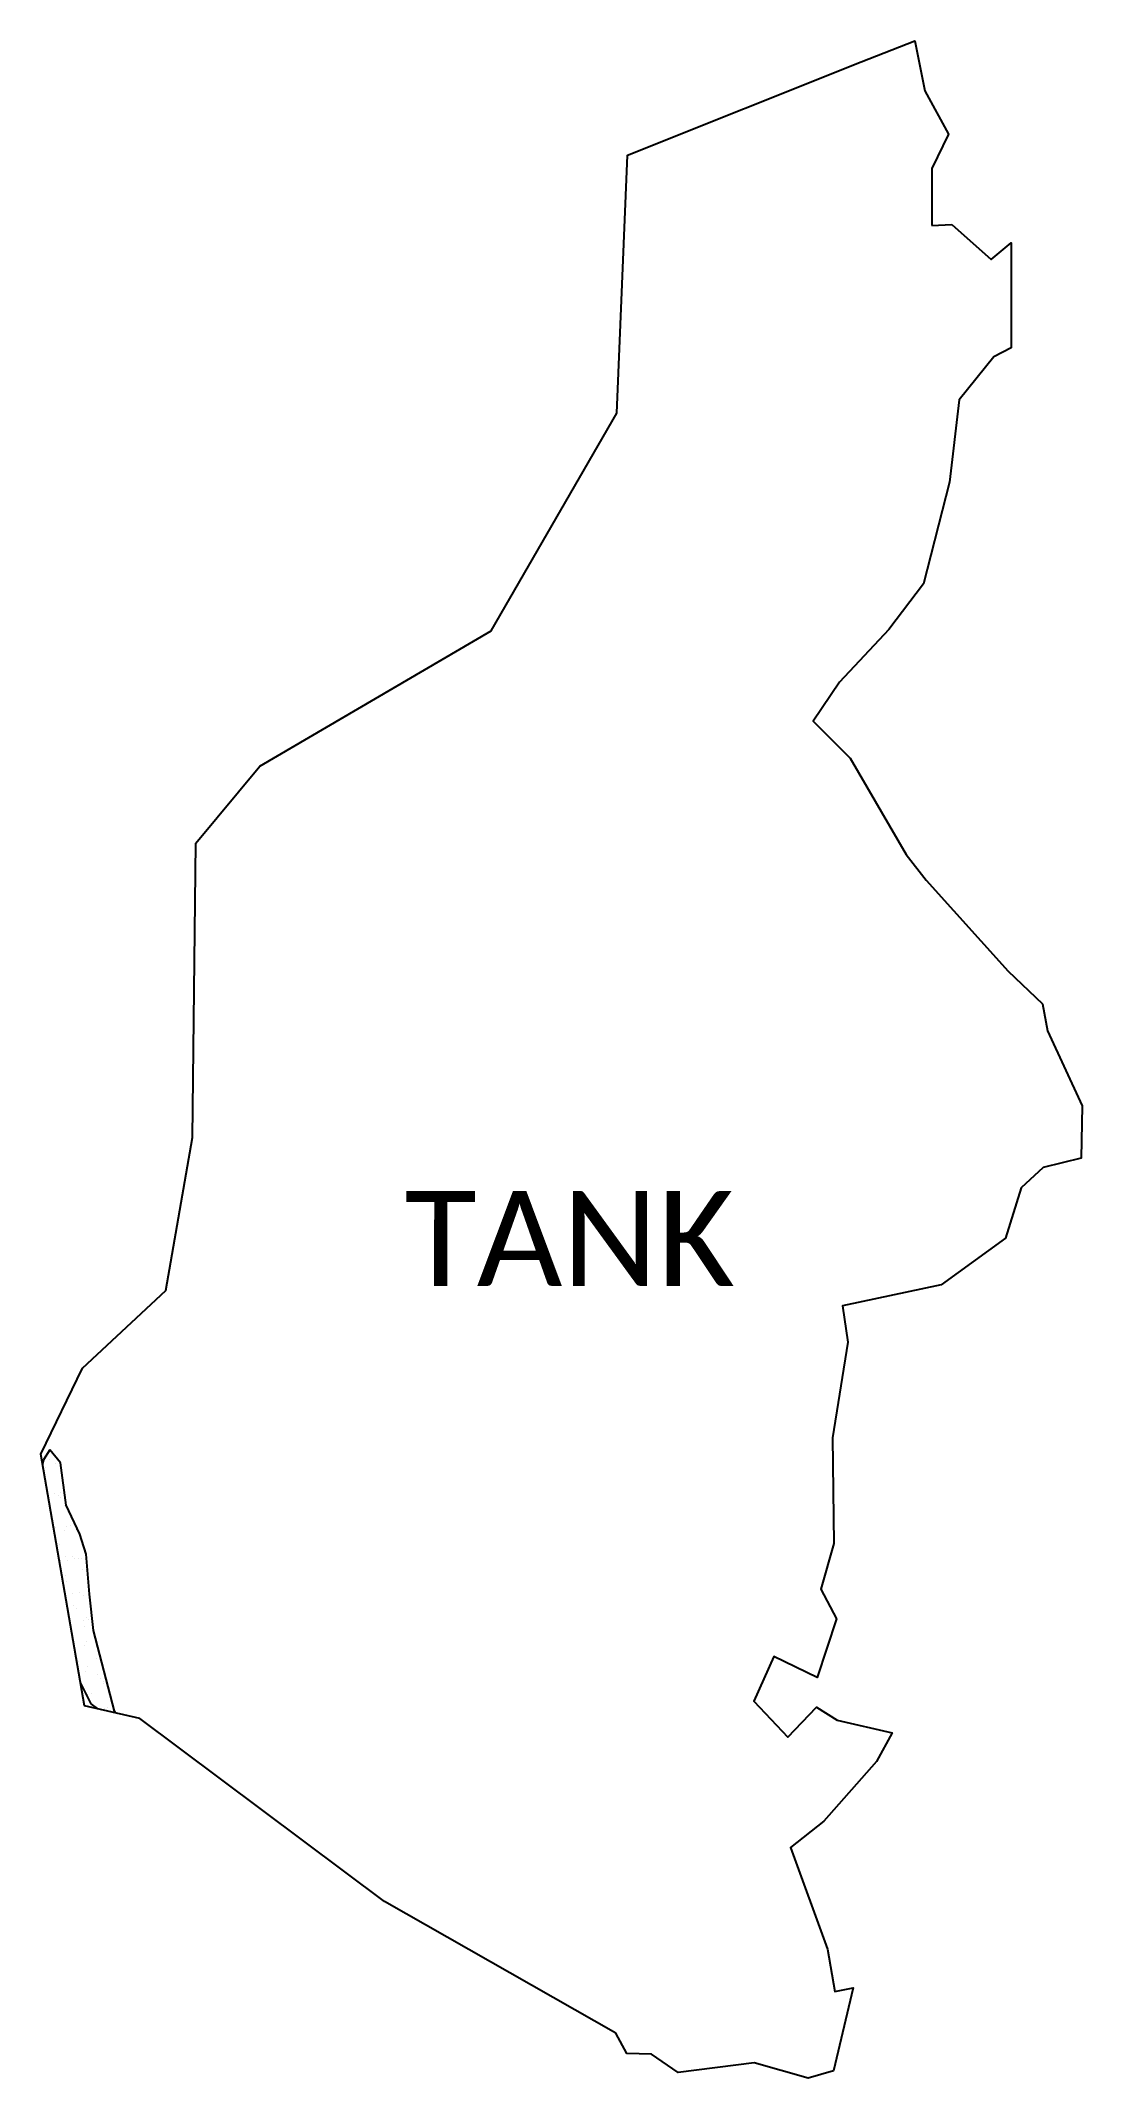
# Model space of a CAD drawing. Header units: metres. Extents: x 322791 to 357442, y 1745371 to 1822753.
# Drawn here: x 355864 to 357442, y 1745371 to 1748458 of the extents above; entities that cross this region are included whole.
import ezdxf

# ---------------------------------------------------------------- set-up
doc = ezdxf.new("R2010")
doc.units = ezdxf.units.M
doc.layers.add('SAND DUNES', color=42, linetype='Continuous')
doc.layers.add('VILLAGE NAME', color=250, linetype='Continuous')

msp = doc.modelspace()

# ---------------------------------------------------------------- texts
at = {"layer": 'VILLAGE NAME', "insert": (356415.6, 1746715.3), "char_height": 143.7, "attachment_point": 1, "rotation": 359.9793}
msp.add_mtext_dynamic_manual_height_columns('{\\fCalibri|b0|i0|c0|p34;TANK}', width=1418, gutter_width=718.5, heights=[0], dxfattribs=at)

# ---------------------------------------------------------------- linework, layer by layer
at = {"color": 3}
for points in [[(357244, 1748179.3), (357303.8, 1748126.3), (357333.8, 1748151.6), (357333.8, 1747992.6), (357307.9, 1747979), (357255.2, 1747913.7), (357240.7, 1747788.8), (357201, 1747634.9), (357148.7, 1747565.7), (357074.2, 1747486.2), (357034, 1747427.2), (357090.3, 1747370.7), (357175, 1747224.8), (357205.2, 1747186), (357329.3, 1747048.4), (357381.6, 1746998.7), (357389.2, 1746958), (357441.6, 1746844.3), (357439.7, 1746764.8), (357382.4, 1746751.1), (357349.3, 1746720.2), (357325.2, 1746643.6), (357228.1, 1746573.2), (357078.6, 1746541.5), (357086.7, 1746486.5), (357063.4, 1746341.3), (357065.4, 1746181.1), (357045.9, 1746112.2), (357069.7, 1746067), (357040.3, 1745978.2), (356974.8, 1746010.3), (356944.3, 1745942.5), (356995.9, 1745888), (357039.4, 1745933.2), (357070.7, 1745913.7), (357153.7, 1745894.7), (357130.1, 1745851.2), (357050.3, 1745760.6), (356999.8, 1745720.7), (357055.9, 1745567), (357066.9, 1745502.6), (357094.5, 1745508.4), (357064.8, 1745382.3), (357026.7, 1745371.2), (356945, 1745394.4), (356829.7, 1745380), (356789.4, 1745407.6), (356751.8, 1745408.5), (356735.3, 1745439.5), (356385, 1745638.8), (356014.3, 1745916.4), (355930.8, 1745935.6), (355864.5, 1746316.8), (355927.5, 1746447.1), (356053.9, 1746564.4), (356094, 1746796.2), (356099.5, 1747242.1), (356196.2, 1747359), (356546.3, 1747564), (356736.9, 1747893.6), (356752.8, 1748284.6), (357106.9, 1748425.5), (357187.9, 1748457.7), (357203.3, 1748381.8), (357239.2, 1748316.1), (357213.9, 1748264.1), (357213.8, 1748177.7)], [(357213.8, 1748177.7), (357244, 1748179.3)]]:
    msp.add_lwpolyline(points, dxfattribs=at)
at = {"layer": 'SAND DUNES'}
for p, q in [((355868.8, 1746307.8), (355867.2, 1746301.4)), ((355878.2, 1746323.4), (355868.8, 1746307.8)), ((355894.3, 1746303.6), (355878.2, 1746323.4)), ((355903.1, 1746239.3), (355894.3, 1746303.6)), ((355923.4, 1746195.4), (355903.1, 1746239.3)), ((355933.1, 1746165.2), (355923.4, 1746195.4)), ((355938.2, 1746104.7), (355933.1, 1746165.2)), ((355944.1, 1746049.5), (355938.2, 1746104.7)), ((355976.2, 1745927.4), (355944.1, 1746049.5)), ((355924.8, 1745969.9), (355936.4, 1745946.5)), ((355936.4, 1745946.5), (355940.5, 1745938.4)), ((355940.5, 1745938.4), (355949.9, 1745931.2)), ((355977.5, 1745924.9), (355976.2, 1745927.4))]:
    msp.add_line(p, q, dxfattribs=at)
at = {"layer": 'SAND DUNES', "linetype": 'Continuous'}
for p, q in [((355871.8, 1746296.3), (355871.8, 1746296.3)), ((355878, 1746308.3), (355878, 1746308.3)), ((355886.4, 1746302.9), (355886.4, 1746302.9)), ((355884.9, 1746257), (355884.9, 1746257)), ((355890.6, 1746254.5), (355890.6, 1746254.5)), ((355893.9, 1746258.2), (355893.9, 1746258.2)), ((355894.3, 1746251.1), (355894.3, 1746251.1)), ((355899.8, 1746238.9), (355899.8, 1746238.9)), ((355886.9, 1746205.5), (355886.9, 1746205.5)), ((355903.1, 1746207.6), (355903.1, 1746207.6)), ((355909.9, 1746208.1), (355909.9, 1746208.1)), ((355918.3, 1746202.7), (355918.3, 1746202.7)), ((355892.3, 1746180), (355892.3, 1746180)), ((355901, 1746200.3), (355901, 1746200.3)), ((355926.3, 1746180.2), (355926.3, 1746180.2)), ((355894.7, 1746154.8), (355894.7, 1746154.8)), ((355902.1, 1746161.8), (355902.1, 1746161.8)), ((355905.1, 1746156.1), (355905.1, 1746156.1)), ((355912.1, 1746161.7), (355912.1, 1746161.7)), ((355915.8, 1746158.3), (355915.8, 1746158.3)), ((355921.4, 1746158.2), (355921.4, 1746158.2)), ((355925.9, 1746157.9), (355925.9, 1746157.9)), ((355927.4, 1746141.7), (355927.4, 1746141.7)), ((355933.1, 1746142.3), (355933.1, 1746142.3)), ((355902.3, 1746133.2), (355902.3, 1746133.2)), ((355903.2, 1746123.3), (355903.2, 1746123.3)), ((355913, 1746105.3), (355913, 1746105.3)), ((355913.8, 1746087.3), (355913.8, 1746087.3)), ((355918.3, 1746083), (355918.3, 1746083)), ((355923.4, 1746106.7), (355923.4, 1746106.7)), ((355928.5, 1746103.1), (355928.5, 1746103.1)), ((355929.6, 1746064.6), (355929.6, 1746064.6)), ((355931.2, 1746055.9), (355931.2, 1746055.9)), ((355933.7, 1746068.9), (355933.7, 1746068.9)), ((355937.3, 1746065.6), (355937.3, 1746065.6)), ((355941.6, 1746057.2), (355941.6, 1746057.2)), ((355930.8, 1746026.1), (355930.8, 1746026.1)), ((355934.3, 1746032.9), (355934.3, 1746032.9)), ((355918, 1746010.5), (355918, 1746010.5)), ((355919.9, 1746002.2), (355919.9, 1746002.2)), ((355922.3, 1746003), (355922.3, 1746003)), ((355931.9, 1745987.5), (355931.9, 1745987.5)), ((355935.4, 1745994.5), (355935.4, 1745994.5)), ((355949.5, 1746006.5), (355949.5, 1746006.5)), ((355950.2, 1745982.8), (355950.2, 1745982.8)), ((355955.2, 1745976.2), (355955.2, 1745976.2)), ((355958.9, 1745972.8), (355958.9, 1745972.8)), ((355960.1, 1745969.6), (355960.1, 1745969.6)), ((355967.8, 1745957.1), (355967.8, 1745957.1)), ((355935.9, 1745952.1), (355935.9, 1745952.1)), ((355940.6, 1745953.6), (355940.6, 1745953.6)), ((355961.2, 1745931), (355961.2, 1745931)), ((355966.2, 1745932.6), (355966.2, 1745932.6))]:
    msp.add_line(p, q, dxfattribs=at)

msp.set_redraw_order([(e.dxf.handle, doc.entitydb.next_handle()) for e in msp.query("TEXT MTEXT ATTDEF DIMENSION ARC_DIMENSION")])  # texts and dimensions are drawn at this point

doc.saveas('drawing.dxf')
